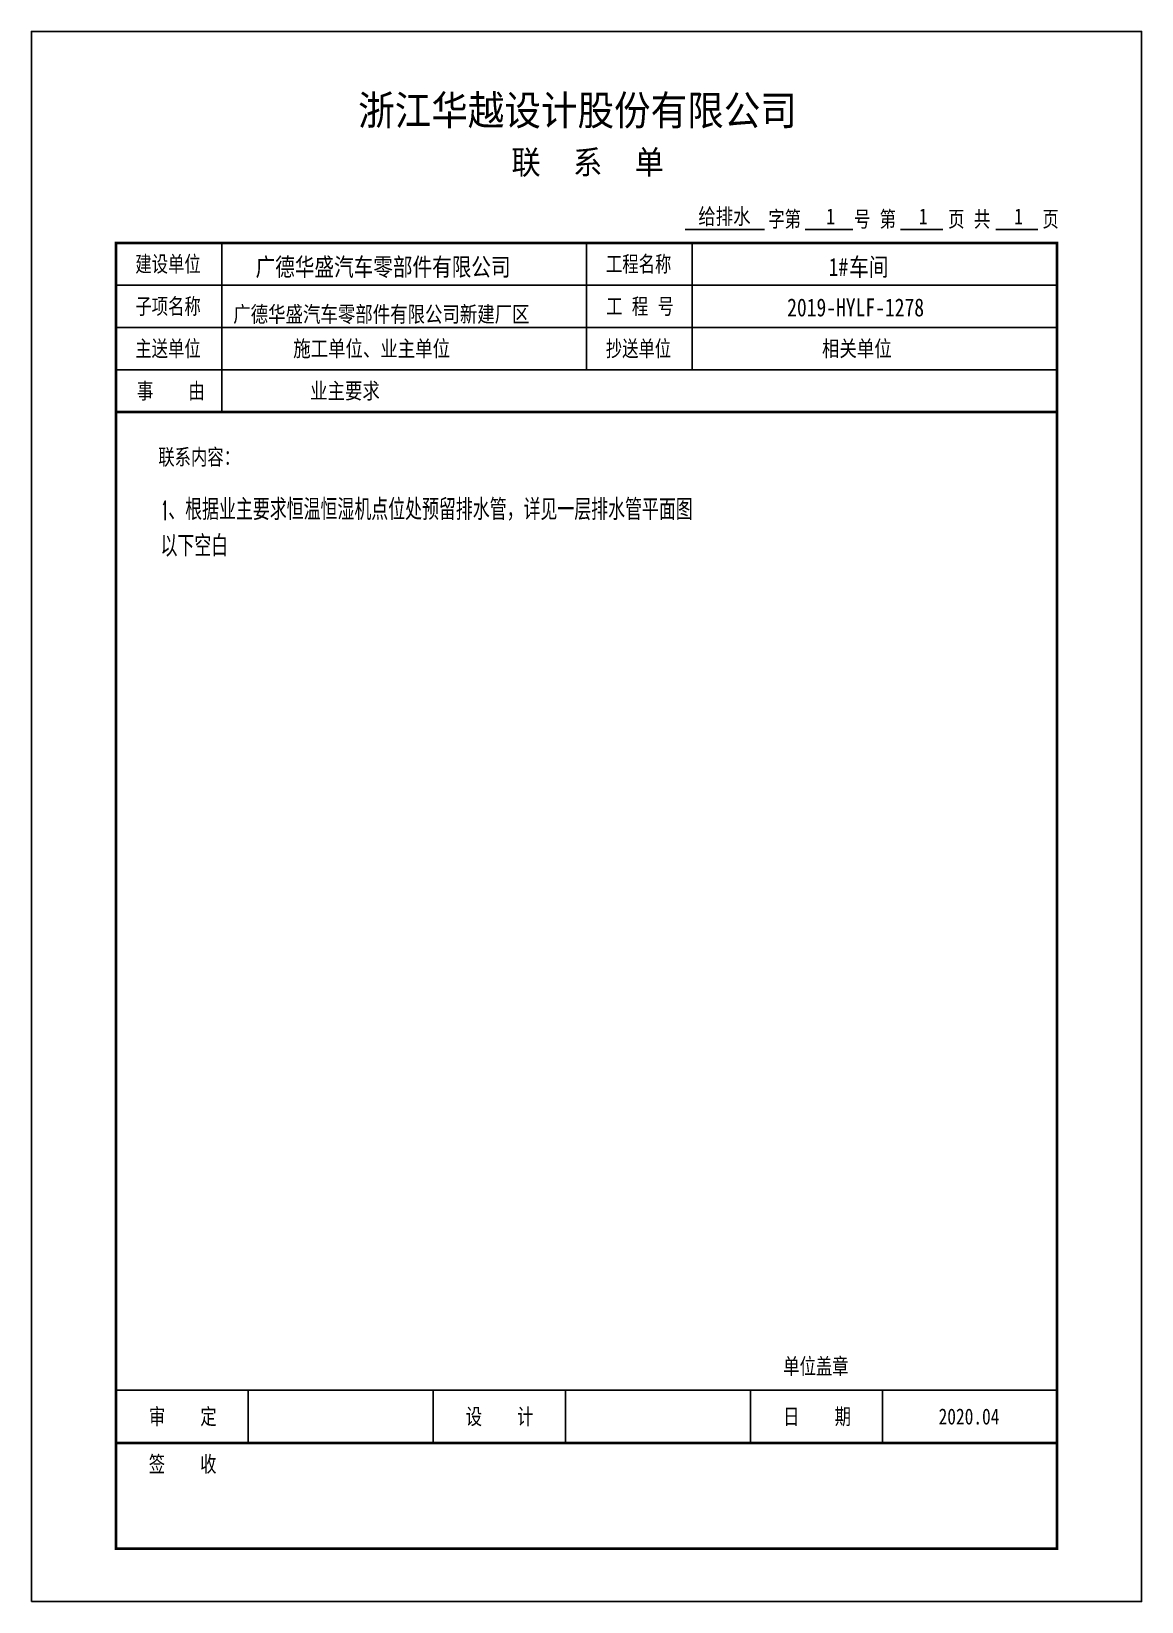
# Model space of a CAD drawing. Header units: millimetres. Extents: x 4091681 to 6599121, y 18729870 to 20421654.
# Drawn here: x 5456543 to 5477543, y 19047712 to 19077412 of the extents above; entities that cross this region are included whole.
import ezdxf

# ---------------------------------------------------------------- set-up
doc = ezdxf.new("R2010")
doc.units = ezdxf.units.MM
doc.header["$LTSCALE"] = 1000
doc.header["$MEASUREMENT"] = 0
for name, color, linetype in [('HYTK', 171, 'Continuous'), ('HYTK-GK', 7, 'Continuous'), ('HYTK-WZ', 120, 'Continuous'), ('PUB_TEXT', 7, 'Continuous')]:
    doc.layers.add(name, color=color, linetype=linetype)
doc.styles.add('TK-GK', font='', dxfattribs={"width": 0.8, "height": 1})
doc.styles.add('TK-LG-A', font='simhei.ttf', dxfattribs={"width": 0.9})
doc.styles.add('TK-LG-B', font='', dxfattribs={"width": 0.75})
doc.styles.add('联系单', font='SIMPLEX', dxfattribs={"width": 0.8, "bigfont": 'HZTXT'})
doc.styles.get('TK-GK').set_extended_font_data('SimSun')
doc.styles.get('TK-LG-B').set_extended_font_data('SimSun')

msp = doc.modelspace()

# ---------------------------------------------------------------- texts
at = {"layer": 'HYTK-GK', "color": 112, "style": 'TK-GK', "width": 0.8}
for s, height, p in [('给排水', 302.11, (5469158, 19073762)), ('1', 302.1, (5471579.7, 19073762)), ('1', 302.1, (5473331.8, 19073762)), ('1', 302.1, (5475133.8, 19073762)), ('施工单位、业主单位', 302.11, (5461495.9, 19071262)), ('相关单位', 302.11, (5471498.2, 19071262)), ('业主要求', 302.11, (5461815.4, 19070462)), ('2020.04', 302.11, (5473703.4, 19051062))]:
    msp.add_text(s, height=height, dxfattribs=at).set_placement(p)
at = {"layer": 'HYTK-GK', "style": 'TK-GK', "width": 0.8}
for s, height, p in [('广德华盛汽车零部件有限公司', 339.873, (5460785.1, 19072787)), ('1#', 339.87, (5471623.5, 19072787)), ('车间', 339.87, (5472012.3, 19072787)), ('广德华盛汽车零部件有限公司新建厂区', 302.11, (5460362.1, 19071912)), ('2019-HYLF-1278', 339.873, (5470838.9, 19072021.2))]:
    msp.add_text(s, height=height, dxfattribs=at).set_placement(p)
at = {"layer": 'HYTK-WZ', "color": 120, "style": 'TK-LG-A', "width": 0.9}
for s, height, p in [('浙江华越设计股份有限公司', 563.291, (5462724.3, 19075637)), ('联', 450.6, (5465622.8, 19074712)), ('系', 450.6, (5466789.4, 19074712)), ('单', 450.6, (5467955.9, 19074712))]:
    msp.add_text(s, height=height, dxfattribs=at).set_placement(p)
at = {"layer": 'HYTK-WZ', "style": 'TK-LG-B', "width": 0.75}
for s, height, p in [('字第', 302.11, (5470482.7, 19073712)), ('号', 302.1, (5472102.9, 19073712)), ('第', 302.1, (5472589, 19073712)), ('页', 302.1, (5473885.2, 19073712)), ('共', 302.1, (5474371.3, 19073712)), ('页', 302.1, (5475667.5, 19073712)), ('建设单位', 302.11, (5458509.9, 19072862)), ('工程名称', 302.11, (5467411.8, 19072862)), ('子项名称', 302.11, (5458510.5, 19072062)), ('工', 302.1, (5467415.6, 19072062)), ('程', 302.1, (5467901.6, 19072062)), ('号', 302.1, (5468387.7, 19072062)), ('主送单位', 302.11, (5458509.2, 19071262)), ('抄送单位', 302.11, (5467408.6, 19071262)), ('事', 302.1, (5458540.2, 19070462)), ('由', 302.1, (5459512.4, 19070462)), ('联系内容：', 302.11, (5458943.4, 19069212)), ('单位盖章', 302.11, (5470764.9, 19052013.7)), ('审', 302.1, (5458766.2, 19051062)), ('定', 302.1, (5459738.3, 19051062)), ('设', 302.1, (5464758.6, 19051062)), ('计', 302.1, (5465730.8, 19051062)), ('日', 302.1, (5470764.3, 19051062)), ('期', 302.1, (5471736.5, 19051062)), ('签', 302.1, (5458763.7, 19050162)), ('收', 302.1, (5459735.8, 19050162))]:
    msp.add_text(s, height=height, dxfattribs=at).set_placement(p)
at = {"layer": 'PUB_TEXT', "style": '联系单'}
for s, height, width, p in [('、根据业主要求恒温恒湿机点位处预留排水管，详见一层排水管平面图', 400, 0.8, (5459132.2, 19068168.3)), ('1', 360, 0.533333, (5458985.9, 19068168.3)), ('以下空白', 400, 0.8, (5458985.9, 19067479.9))]:
    msp.add_text(s, height=height, dxfattribs=dict(at, width=width)).set_placement(p)

# ---------------------------------------------------------------- blocks, each defined once
blk = doc.blocks.new('LOGO-HY')
at = {"layer": 'Defpoints', "color": 250}
blk.add_point((0, 0), dxfattribs=at)

# ---------------------------------------------------------------- linework, layer by layer
at = {"layer": 'Defpoints', "color": 8}
for p in [(5469660.9, 19073762), (5471629, 19073762), (5473381.1, 19073762), (5475183.1, 19073762), (5463593.4, 19073062), (5472493.4, 19073062), (5463593.4, 19072262), (5472493.4, 19072262), (5463593.4, 19071462), (5472493.4, 19071462), (5460443.4, 19070662), (5459343.4, 19068412), (5474293.4, 19051262)]:
    msp.add_point(p, dxfattribs=at)
at = {"layer": 'HYTK'}
for p, q in [((5468910.9, 19073662), (5470410.9, 19073662)), ((5471179, 19073662), (5472079, 19073662)), ((5472981.1, 19073662), (5473781.1, 19073662)), ((5474783.1, 19073662), (5475583.1, 19073662)), ((5460143.4, 19070212), (5460143.4, 19073412)), ((5467043.4, 19071012), (5467043.4, 19073412)), ((5469043.4, 19071012), (5469043.4, 19073412)), ((5458143.4, 19072612), (5475943.4, 19072612)), ((5458143.4, 19071812), (5475943.4, 19071812)), ((5458143.4, 19071012), (5475943.4, 19071012)), ((5475943.4, 19051712), (5458143.4, 19051712)), ((5460643.4, 19050712), (5460643.4, 19051712)), ((5464143.4, 19050712), (5464143.4, 19051712)), ((5466643.4, 19050712), (5466643.4, 19051712)), ((5470143.4, 19050712), (5470143.4, 19051712)), ((5472643.4, 19050712), (5472643.4, 19051712))]:
    msp.add_line(p, q, dxfattribs=at)
msp.add_lwpolyline([(5456543.4, 19047712), (5477543.4, 19047712), (5477543.4, 19077412), (5456543.4, 19077412)], close=True, dxfattribs=at)
at = {"layer": 'HYTK', "const_width": 50}
msp.add_lwpolyline([(5458143.4, 19048712), (5475943.4, 19048712), (5475943.4, 19073412), (5458143.4, 19073412)], close=True, dxfattribs=at)
for points in [[(5458143.4, 19070212), (5475943.4, 19070212)], [(5475943.4, 19050712), (5458143.4, 19050712)]]:
    msp.add_lwpolyline(points, dxfattribs=at)

# ---------------------------------------------------------------- block references
at = {"layer": 'HYTK', "xscale": 0.7, "yscale": 0.7, "zscale": 0.7}
msp.add_blockref('LOGO-HY', (5462043.4, 19075912), dxfattribs=at)

msp.set_redraw_order([(e.dxf.handle, doc.entitydb.next_handle()) for e in msp.query("TEXT MTEXT ATTDEF DIMENSION ARC_DIMENSION")])  # texts and dimensions are drawn at this point

doc.saveas('drawing.dxf')
